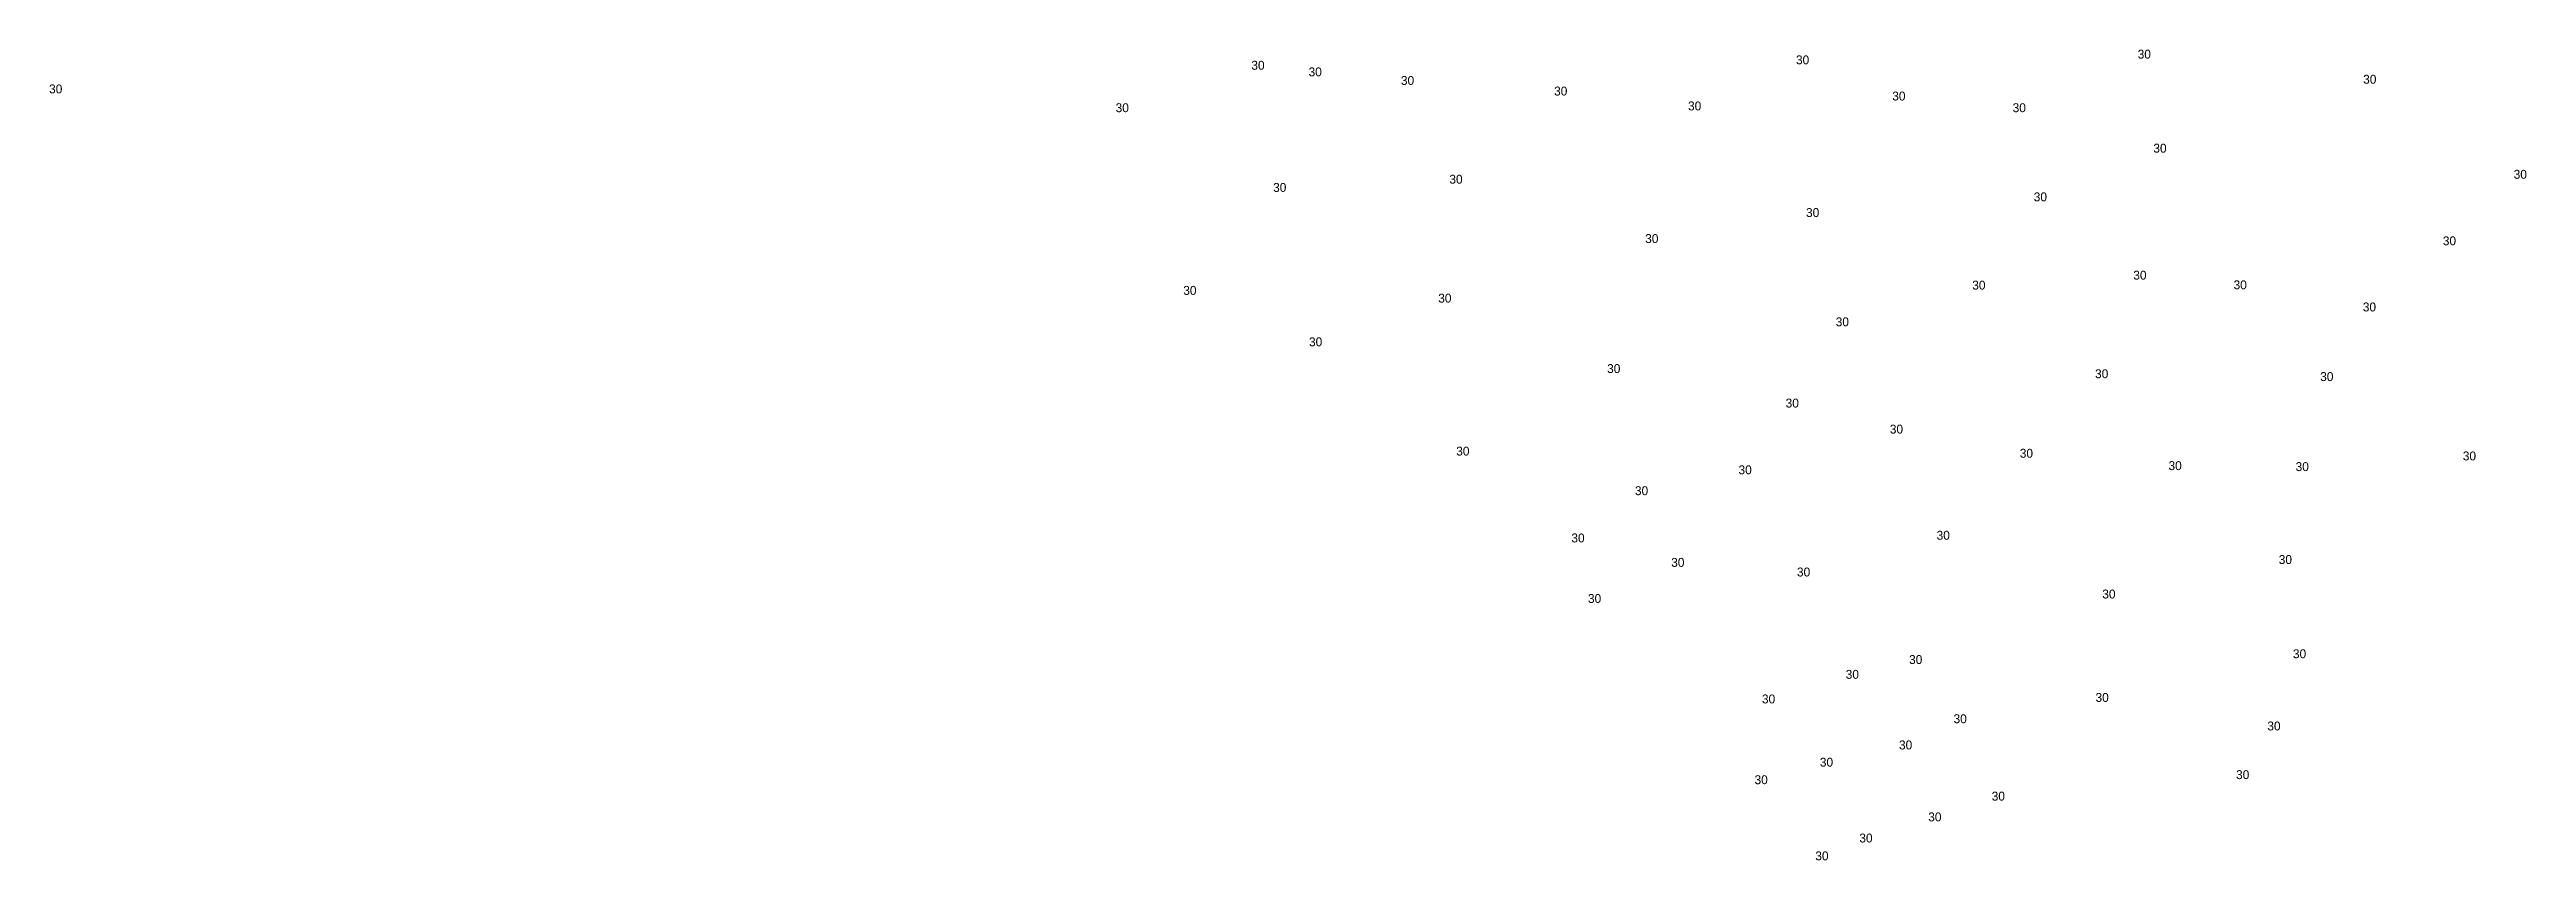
# Model space of a CAD drawing. Extents: x 538696 to 554460, y 1851264 to 1863934.
# Drawn here: x 541163.2 to 541441.1, y 1853599.1 to 1853690 of the extents above; entities that cross this region are included whole.
import ezdxf

# ---------------------------------------------------------------- set-up
doc = ezdxf.new("R2010")
doc.units = 0
doc.layers.add('Level 20', color=7, linetype='Continuous')

msp = doc.modelspace()

# ---------------------------------------------------------------- texts
at = {"layer": 'Level 20'}
for p in [(541298.07, 1853687.75), (541304.49, 1853687.01), (541359.18, 1853688.36), (541397.52, 1853689), (541163.17, 1853685.1), (541314.85, 1853686.05), (541332.04, 1853684.86), (541369.98, 1853684.3), (541422.82, 1853686.18), (541282.84, 1853682.99), (541347.07, 1853683.19), (541383.49, 1853682.99), (541399.28, 1853678.45), (541300.51, 1853674.05), (541320.29, 1853674.97), (541439.71, 1853675.52), (541360.31, 1853671.23), (541385.86, 1853672.99), (541342.26, 1853668.31), (541431.76, 1853668.06), (541290.43, 1853662.5), (541378.96, 1853663.09), (541397.03, 1853664.21), (541408.28, 1853663.12), (541319.04, 1853661.63), (541422.78, 1853660.64), (541304.54, 1853656.73), (541363.64, 1853658.97), (541337.99, 1853653.73), (541392.74, 1853653.15), (541418, 1853652.83), (541358.02, 1853649.86), (541369.71, 1853646.94), (541321.06, 1853644.47), (541384.29, 1853644.23), (541400.98, 1853642.84), (541415.24, 1853642.73), (541434, 1853643.93), (541341.11, 1853640.03), (541352.73, 1853642.37), (541333.98, 1853634.73), (541374.96, 1853635.03), (541345.18, 1853631.99), (541413.35, 1853632.31), (541359.29, 1853630.91), (541335.84, 1853627.94), (541393.55, 1853628.44), (541371.87, 1853621.09), (541414.94, 1853621.74), (541364.76, 1853619.43), (541355.36, 1853616.67), (541392.79, 1853616.84), (541376.86, 1853614.45), (541412.07, 1853613.64), (541361.86, 1853609.58), (541370.74, 1853611.51), (541354.53, 1853607.61), (541408.56, 1853608.18), (541381.14, 1853605.77), (541366.29, 1853601.07), (541374.02, 1853603.44), (541361.35, 1853599.07)]:
    msp.add_text('30', height=1, dxfattribs=at).set_placement(p)

doc.saveas('drawing.dxf')
